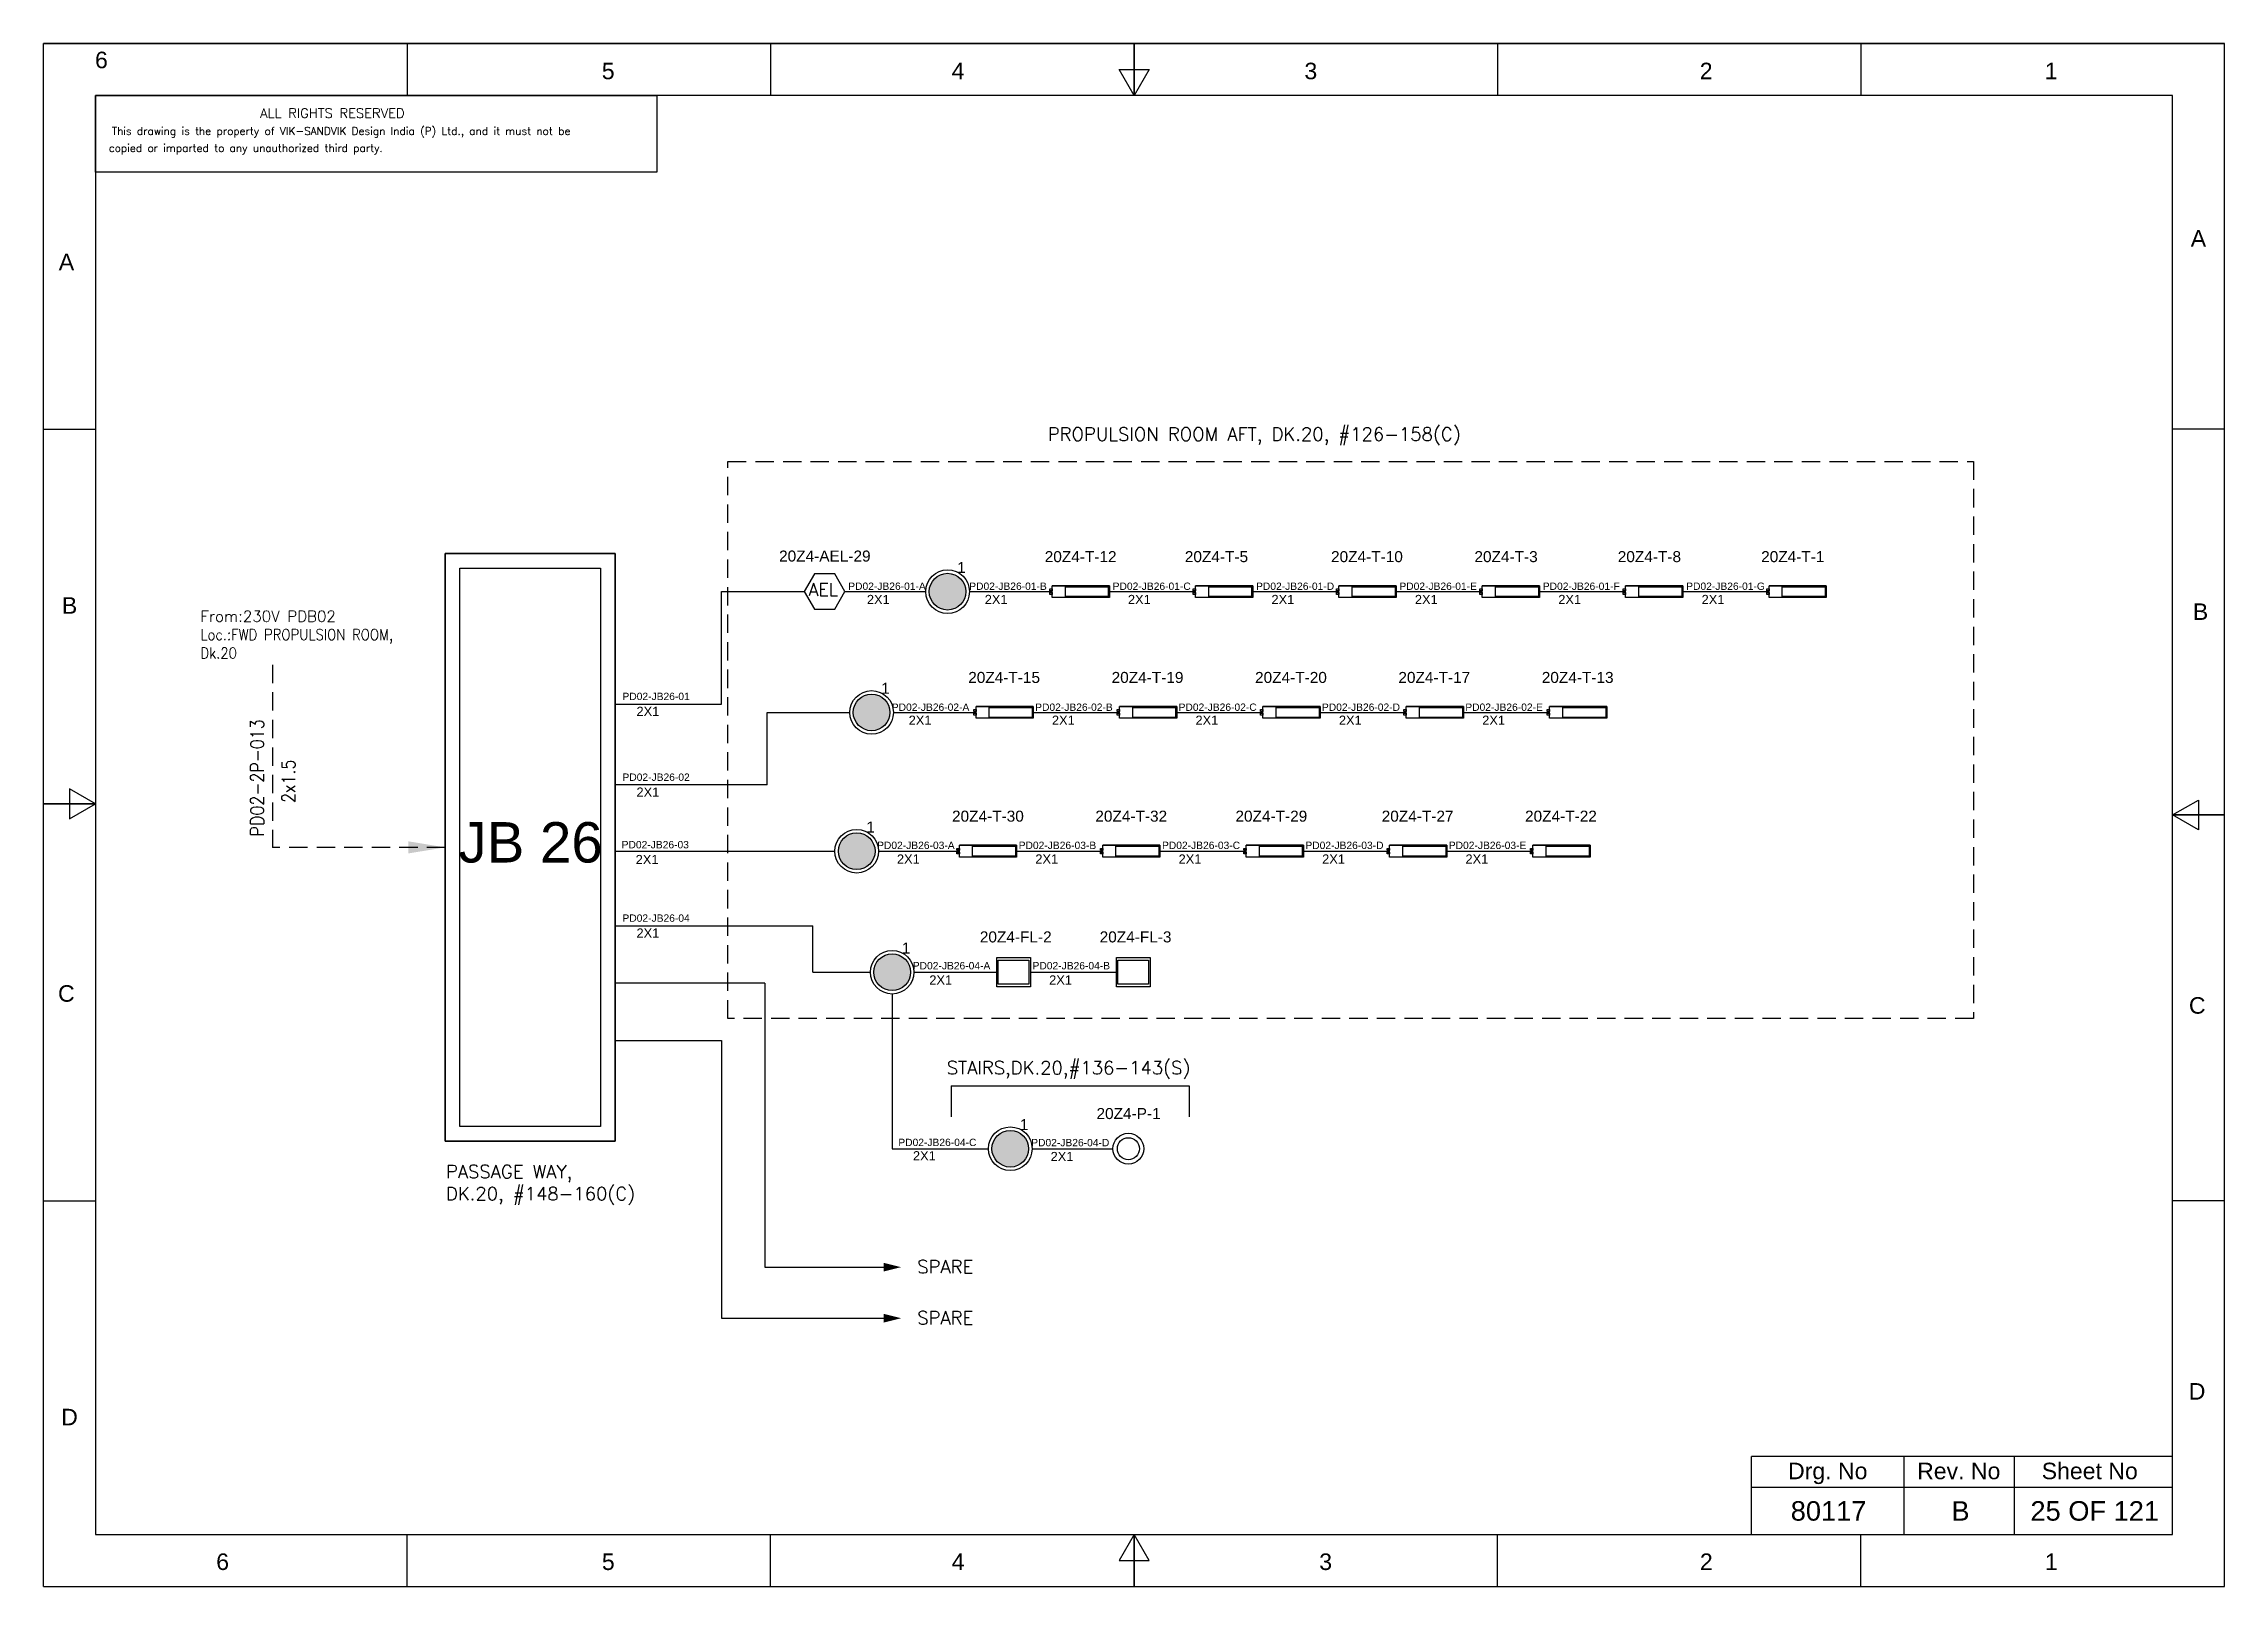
# Model space of a CAD drawing. Header units: inches. Extents: x -3311 to 1429, y -713 to 2436.
# Drawn here: x -136.7 to 160.3, y 1612.5 to 1822.6 of the extents above; entities that cross this region are included whole.
import ezdxf
from ezdxf.enums import TextEntityAlignment as Align

# ---------------------------------------------------------------- set-up
doc = ezdxf.new("R2010")
doc.units = ezdxf.units.IN
doc.linetypes.add('HIDDEN', pattern=[0.375, 0.25, -0.125])
doc.linetypes.add('SOLID', pattern=[0])
for name, color, linetype, lineweight in [('ELEC_TXT-025', 1, 'Continuous', 25), ('HEL-025', 1, 'Continuous', 25), ('HEL-035', 2, 'Continuous', 35)]:
    doc.layers.add(name, color=color, linetype=linetype, lineweight=lineweight)
doc.layers.add('LINE', color=3, linetype='SOLID')
doc.styles.add('_NORMAL', font='arial.ttf')
doc.styles.add('ROMANS', font='simplex.shx', dxfattribs={"width": 0.88})
doc.styles.get("Standard").update_dxf_attribs({"font": 'arial.ttf'})
doc.dimstyles.get("Standard").update_dxf_attribs({"dimtxt": 0.18, "dimasz": 0.18, "dimexe": 0.18, "dimexo": 0.0625, "dimgap": 0.09, "dimtad": 0, "dimtih": 1, "dimtoh": 1, "dimdec": 4, "dimzin": 0, "dimdsep": 46, "dimtxsty": 'Standard', "dimcen": 0.09, "dimadec": 0, "dimazin": 0, "dimtfac": 1, "dimtdec": 4, "dimtofl": 0, "dimtmove": 0, "dimatfit": 3, "dimfxl": 1, "dimtolj": 1, "dimtzin": 0, "dimarcsym": 0})
pattern_1 = [(0, (0, 0), (0, 6.985), [5.08, -1.905]), (90, (0, 0), (-6.985, 4e-16), [5.08, -1.905])]

msp = doc.modelspace()

# ---------------------------------------------------------------- texts
at = {"color": 7}
for s, height, p in [('PD02-JB26-01-A', 1, (-27.12, 1748.17)), ('2X1', 1.25, (-24.58, 1746.24)), ('PD02-JB26-01-B', 1, (-10.64, 1748.17)), ('2X1', 1.25, (-8.53, 1746.24)), ('PD02-JB26-01-C', 1, (8.89, 1748.17, -0.03)), ('2X1', 1.25, (10.97, 1746.24, -0.03)), ('PD02-JB26-01-D', 1, (28.42, 1748.17, -0.05)), ('2X1', 1.25, (30.52, 1746.24, -0.05)), ('PD02-JB26-01-E', 1, (47.94, 1748.17, -0.08)), ('2X1', 1.25, (50.05, 1746.24, -0.08)), ('PD02-JB26-01-F', 1, (67.47, 1748.17, -0.11)), ('2X1', 1.25, (69.58, 1746.24, -0.11)), ('PD02-JB26-01-G', 1, (87, 1748.17, -0.14)), ('2X1', 1.25, (89.1, 1746.24, -0.14)), ('PD02-JB26-01', 1, (-57.87, 1733.17)), ('2X1', 1.25, (-55.96, 1731.01)), ('PD02-JB26-02-A', 1, (-21.19, 1731.7)), ('PD02-JB26-02-B', 1, (-1.66, 1731.7, -0.03)), ('PD02-JB26-02-C', 1, (17.87, 1731.7, -0.05)), ('PD02-JB26-02-D', 1, (37.39, 1731.7, -0.08)), ('PD02-JB26-02-E', 1, (56.92, 1731.7, -0.11)), ('2X1', 1.25, (-18.89, 1729.8)), ('2X1', 1.25, (0.62, 1729.8, -0.03)), ('2X1', 1.25, (20.17, 1729.8, -0.05)), ('2X1', 1.25, (39.7, 1729.8, -0.08)), ('2X1', 1.25, (59.22, 1729.8, -0.11)), ('PD02-JB26-02', 1, (-57.87, 1722.17)), ('2X1', 1.25, (-55.96, 1720.01)), ('PD02-JB26-03', 1, (-57.98, 1712.98)), ('PD02-JB26-03-A', 1, (-23.19, 1712.89)), ('PD02-JB26-03-B', 1, (-3.91, 1712.89)), ('PD02-JB26-03-C', 1, (15.61, 1712.89, -0.03)), ('PD02-JB26-03-D', 1, (35.14, 1712.89, -0.05)), ('PD02-JB26-03-E', 1, (54.67, 1712.89, -0.08)), ('2X1', 1.25, (-56.07, 1710.83)), ('2X1', 1.25, (-20.49, 1710.9)), ('2X1', 1.25, (-1.64, 1710.9)), ('2X1', 1.25, (17.87, 1710.9, -0.03)), ('2X1', 1.25, (37.42, 1710.9, -0.05)), ('2X1', 1.25, (56.94, 1710.9, -0.08)), ('PD02-JB26-04', 1, (-57.87, 1702.98)), ('2X1', 1.25, (-55.96, 1700.82)), ('PD02-JB26-04-A', 1, (-18.33, 1696.5)), ('PD02-JB26-04-B', 1, (-2.02, 1696.5, -0.03)), ('2X1', 1.25, (-16.08, 1694.43)), ('2X1', 1.25, (0.24, 1694.43, -0.03)), ('PD02-JB26-04-C', 1, (-20.3, 1672.44)), ('PD02-JB26-04-D', 1, (-2.2, 1672.41)), ('2X1', 1.25, (-18.31, 1670.49)), ('2X1', 1.25, (0.44, 1670.39, -0.03))]:
    msp.add_text(s, height=height, dxfattribs=at).set_placement(p)
at = {"color": 7, "lineweight": 30}
msp.add_text('JB 26', height=5.5, dxfattribs=at).set_placement((-70.38, 1713.8), align=Align.MIDDLE_CENTER)
at = {"color": 7}
for s, height, p in [('Drg. No', 2.246, (106.28, 1628.2)), ('Rev. No', 2.246, (124.12, 1628.2)), ('Sheet No', 2.246, (141.96, 1628.2)), ('80117', 2.653, (106.39, 1622.76)), ('B', 2.65, (124.36, 1622.76)), ('25 OF 121', 2.653, (142.64, 1622.76))]:
    msp.add_text(s, height=height, dxfattribs=at).set_placement(p, align=Align.MIDDLE_CENTER)
at = {"color": 7, "char_height": 1.8, "attachment_point": 1, "style": '_NORMAL'}
for s, insert, width in [('{\\Fromans|c0;\\C2;PROPULSION ROOM AFT, DK.20, #126-158(C)}', (0.05, 1770.29), 74.1776), ('{\\Fromans|c0;\\C2;STAIRS,DK.20,#136-143(S)}', (-13.71, 1684.01, -0.03), 39.515), ('{\\Fromans|c0;\\C2;PASSAGE WAY, \\PDK.20, #148-160(C)}', (-81.91, 1669.86), 74.1776), ('{\\Fromans|c0;\\C2;SPARE}', (-17.73, 1656.91), 8.1658), ('{\\Fromans|c0;\\C2;SPARE}', (-17.73, 1649.95), 8.1658)]:
    msp.add_mtext(s, dxfattribs=dict(at, insert=insert, width=width))
at = {"color": 7, "insert": (-115.35, 1745.33), "char_height": 1.5, "width": 36.8884, "attachment_point": 1}
msp.add_mtext('{\\Fromans|c0;\\C2;From:230V PDB02\\P\\Fsimplex|c0;\\W0.88;Loc.:FWD PROPULSION ROOM,      \\PDk.20}', dxfattribs=at)
at = {"color": 7, "insert": (-108.51, 1714.6), "char_height": 1.8, "width": 17.1296, "attachment_point": 1, "rotation": 90, "style": '_NORMAL'}
msp.add_mtext('{\\Fromans|c0;\\W0.88;PD02-2P-013}', dxfattribs=at)
at = {"color": 7, "insert": (-104.24, 1719.16), "char_height": 1.8, "attachment_point": 1, "rotation": 90, "style": '_NORMAL'}
msp.add_mtext('{\\Fsimplex|c0;\\W0.88;2x1.5}', dxfattribs=at)

# ---------------------------------------------------------------- blocks, each defined once
blk = doc.blocks.new('fr')
at = {"color": 7, "linetype": 'Continuous'}
for p, q in [((33763.99, 4500.4), (33466.99, 4500.4)), ((33466.99, 4500.4), (33763.99, 4500.4)), ((33466.99, 4290.33), (33466.99, 4500.4)), ((33516.49, 4500.4), (33516.49, 4493.33)), ((33565.99, 4500.4), (33565.99, 4493.33)), ((33615.49, 4500.4), (33615.49, 4493.33)), ((33615.49, 4493.33), (33615.49, 4500.4)), ((33615.49, 4500.4), (33615.49, 4493.33)), ((33664.99, 4500.4), (33664.99, 4493.33)), ((33714.49, 4500.4), (33714.49, 4493.33)), ((33763.99, 4290.33), (33763.99, 4500.4)), ((33763.99, 4290.33), (33763.99, 4500.4)), ((33615.49, 4493.33), (33613.45, 4496.87)), ((33613.45, 4496.87), (33617.53, 4496.87)), ((33617.53, 4496.87), (33615.49, 4493.33)), ((33756.92, 4493.33), (33474.06, 4493.33)), ((33474.06, 4493.33), (33474.06, 4297.41)), ((33756.92, 4297.41), (33756.92, 4493.33)), ((33466.99, 4447.89), (33474.06, 4447.89)), ((33763.99, 4447.89), (33756.92, 4447.89)), ((33474.06, 4396.87), (33470.53, 4398.91)), ((33470.53, 4398.91), (33470.53, 4394.83)), ((33466.99, 4396.87), (33474.06, 4396.87)), ((33474.06, 4396.87), (33466.99, 4396.87)), ((33466.99, 4396.87), (33474.06, 4396.87)), ((33470.53, 4394.83), (33474.06, 4396.87)), ((33756.92, 4395.37), (33760.45, 4397.41)), ((33760.45, 4397.41), (33760.45, 4393.33)), ((33763.99, 4395.37), (33756.92, 4395.37)), ((33760.45, 4393.33), (33756.92, 4395.37)), ((33756.92, 4395.37), (33763.99, 4395.37)), ((33763.99, 4395.37), (33756.92, 4395.37)), ((33466.99, 4342.85), (33474.06, 4342.85)), ((33763.99, 4342.85), (33756.92, 4342.85)), ((33474.06, 4297.41), (33756.92, 4297.41)), ((33516.49, 4290.33), (33516.49, 4297.41)), ((33565.99, 4290.33), (33565.99, 4297.41)), ((33615.49, 4297.41), (33613.45, 4293.87)), ((33615.49, 4290.33), (33615.49, 4297.41)), ((33617.53, 4293.87), (33615.49, 4297.41)), ((33615.49, 4297.41), (33615.49, 4290.33)), ((33615.49, 4290.33), (33615.49, 4297.41)), ((33664.99, 4290.33), (33664.99, 4297.41)), ((33714.49, 4290.33), (33714.49, 4297.41)), ((33613.45, 4293.87), (33617.53, 4293.87)), ((33466.99, 4290.33), (33763.99, 4290.33)), ((33466.99, 4290.33), (33763.99, 4290.33))]:
    blk.add_line(p, q, dxfattribs=at)
at = {"color": 7, "style": '_NORMAL'}
for s, p in [('6', (33474.86, 4498.18)), ('5', (33543.88, 4496.68)), ('4', (33591.52, 4496.68)), ('3', (33639.57, 4496.68)), ('2', (33693.41, 4496.68)), ('1', (33740.39, 4496.68)), ('A', (33760.45, 4473.88)), ('A', (33470.1, 4470.68)), ('B', (33470.52, 4423.9)), ('B', (33760.74, 4423.06)), ('C', (33470.08, 4371.07)), ('C', (33760.29, 4369.44)), ('D', (33760.27, 4316.89)), ('D', (33470.51, 4313.39)), ('6', (33491.37, 4293.69)), ('5', (33543.89, 4293.69)), ('4', (33591.53, 4293.69)), ('3', (33641.59, 4293.69)), ('2', (33693.43, 4293.69)), ('1', (33740.41, 4293.69))]:
    blk.add_text(s, height=2.25, dxfattribs=at).set_placement(p, align=Align.MIDDLE_CENTER)
blk = doc.blocks.new('A$C4BAD7D21')
at = {"layer": 'HEL-025'}
blk.add_lwpolyline([(-34000, 0), (-34000, 2086), (-18714, 2086), (-18714, 0)], close=True, dxfattribs=at)
at = {"layer": 'HEL-025', "style": 'ROMANS'}
for s, p in [('This drawing is the property of VIK-SANDVIK Design India (P) Ltd., and it must not be', (-33558, 1016)), (' copied or imparted to any unauthorized third party.', (-33785, 550))]:
    blk.add_text(s, height=210, dxfattribs=at).set_placement(p)
at = {"layer": 'HEL-035', "style": 'ROMANS'}
blk.add_text('     ALL RIGHTS RESERVED', height=262.5, dxfattribs=at).set_placement((-30497, 1476))
blk = doc.blocks.new('13')
for points in [[(436.88, 1959.44), (441.46, 1959.44), (441.46, 1955.44), (436.88, 1955.44)], [(437.07, 1959.08), (441.26, 1959.08), (441.26, 1955.8), (437.07, 1955.8)]]:
    blk.add_lwpolyline(points, close=True)
blk = doc.blocks.new('LED FLOOD LIGHT 100W')
blk.add_blockref('13', (5123.55, -712.19))
blk.add_attdef('TAG_NO', (5558.98, 1249.67), '', height=1.5)
blk = doc.blocks.new('2A')
at = {"color": 7, "lineweight": -3, "ltscale": 2.5}
blk.add_line((790.02, 1997.62, -0.03), (782.23, 1997.62, -0.03), dxfattribs=at)
at = {"color": 7, "lineweight": -3, "ltscale": 2.5, "elevation": -0.03}
for points in [[(781.91, 1997.21), (782.23, 1997.21), (782.23, 1996.94), (781.91, 1996.94)], [(781.91, 1996.7), (782.23, 1996.7), (782.23, 1996.44), (781.91, 1996.44)], [(782.23, 1997.62), (790.02, 1997.62), (790.02, 1996.02), (782.23, 1996.02)], [(784.03, 1997.5), (789.88, 1997.5), (789.88, 1996.14), (784.03, 1996.14)]]:
    blk.add_lwpolyline(points, close=True, dxfattribs=at)
blk = doc.blocks.new('LED TUBE LIGHT 30W')
blk.add_blockref('2A', (179.91, -357.89))
blk.add_attdef('TAG_NO.', (962.52, 1642.97), '', height=1.5)
blk = doc.blocks.new('1')
h = blk.add_hatch()
h.set_pattern_fill('ANGLE', color=6)
h.set_pattern_definition(pattern_1)
h.paths.add_polyline_path([(303.23, 2044.43, 1), (306.22, 2044.43, 1)], flags=0)
h.paths.add_polyline_path([(302.63, 2044.43, 1), (306.83, 2044.43, 1)])
h.paths.add_polyline_path([(306.22, 2044.43, -1), (303.23, 2044.43, -1)], flags=16)
h = blk.add_hatch()
h.set_pattern_fill('ANGLE', color=6)
h.set_pattern_definition(pattern_1)
h.paths.add_polyline_path([(303.23, 2044.43, 1), (306.22, 2044.43, 1)])
at = {"color": 6}
for radius in [2.1, 1.5]:
    blk.add_circle((304.73, 2044.43), radius, dxfattribs=at)
blk = doc.blocks.new('LED PENDENT LIGHT 15W')
blk.add_blockref('1', (0, 0))
blk.add_attdef('TAG_NO', (301.63, 2048.1), '', height=1.5)
blk = doc.blocks.new('AEL')
at = {"color": 4}
blk.add_lwpolyline([(989.98, -190.09), (992.75, -190.09), (994.14, -187.69), (992.75, -185.28), (989.98, -185.28), (988.59, -187.69)], close=True, dxfattribs=at)
at = {"color": 4, "style": 'ROMANS'}
blk.add_text('AEL', height=1.725, dxfattribs=at).set_placement((989.2, -188.27))
blk = doc.blocks.new('AEL_L')
blk.add_blockref('AEL', (0, 0))
blk.add_attdef('TAG_NO', (986.55, -183.59), '', height=1.5)
blk = doc.blocks.new('FIXED_KEY_SWITCH')
h = blk.add_hatch(color=1)
h.dxf.hatch_style = 1
edge = h.paths.add_edge_path()
edge.add_arc((848.13, 1737.46), 2.5, 0, 360)
at = {"color": 1}
blk.add_circle((848.13, 1737.46), 2.5, dxfattribs=at)
at = {"color": 7, "insert": (849.44, 1741.5), "char_height": 1.5, "attachment_point": 1, "style": '_NORMAL'}
blk.add_mtext_dynamic_manual_height_columns('1', width=1.5, gutter_width=7.5, heights=[0], dxfattribs=at)
blk = doc.blocks.new('SWT')
blk.add_blockref('FIXED_KEY_SWITCH', (0, 0))
blk.add_attdef('TAG_NO', (844.55, 1741.11), '', height=1.5)

# ---------------------------------------------------------------- linework, layer by layer
for p, q in [((-44.38, 1732.61), (-44.38, 1747.93)), ((-38.46, 1694.62), (-58.85, 1694.62)), ((-21.14, 1693.14), (-21.14, 1672.08)), ((-13.09, 1680.63, -0.03), (19.31, 1680.63, -0.03))]:
    msp.add_line(p, q)
at = {"color": 7, "linetype": 'Continuous'}
for p, q in [((153.22, 1630.15), (95.9, 1630.15)), ((95.9, 1619.56), (95.9, 1630.15)), ((116.68, 1619.56), (116.68, 1630.15)), ((131.69, 1619.56), (131.69, 1630.15)), ((95.9, 1625.97), (153.22, 1625.97))]:
    msp.add_line(p, q, dxfattribs=at)
at = {"linetype": 'HIDDEN', "ltscale": 10}
msp.add_lwpolyline([(-43.5, 1765.66), (126.12, 1765.66), (126.12, 1689.81), (-43.5, 1689.81)], close=True, dxfattribs=at)
msp.add_lwpolyline([(-105.52, 1737.98), (-105.52, 1713.11)], dxfattribs=at)
for points in [[(-22.28, 1655.95, 1.18, 0, 0), (-19.92, 1655.95, 0, 0, 0)], [(-22.28, 1649, 1.18, 0, 0), (-19.92, 1649, 0, 0, 0)]]:
    msp.add_lwpolyline(points, format="xyseb")
at = {"layer": 'LINE', "color": 0}
for p, q in [((-82.01, 1753.11), (-82.01, 1673.11)), ((-58.85, 1753.11), (-82.01, 1753.11)), ((-58.85, 1673.11), (-58.85, 1753.11)), ((-44.38, 1747.93), (-33.12, 1747.93)), ((-27.57, 1747.93), (-16.56, 1747.93)), ((-10.62, 1747.93, 0), (0.64, 1747.93, -0.03)), ((8.44, 1747.93, -0.03), (20.17, 1747.93, -0.05)), ((27.96, 1747.93, -0.05), (39.69, 1747.93, -0.08)), ((47.49, 1747.93, -0.08), (59.22, 1747.93, -0.11)), ((67.02, 1747.93, -0.11), (78.75, 1747.93, -0.14)), ((86.54, 1747.93, -0.14), (98.27, 1747.93, -0.16)), ((-58.85, 1732.61), (-44.38, 1732.61)), ((-38.17, 1721.61), (-38.17, 1731.48)), ((-38.17, 1731.48), (-26.92, 1731.48)), ((-20.97, 1731.48, 0), (-9.72, 1731.48, -0.03)), ((-1.92, 1731.48, -0.03), (9.81, 1731.48, -0.05)), ((17.61, 1731.48, -0.05), (29.34, 1731.48, -0.08)), ((37.14, 1731.48, -0.08), (48.86, 1731.48, -0.11)), ((56.66, 1731.48, -0.11), (68.39, 1731.48, -0.14)), ((-38.17, 1721.61), (-58.85, 1721.61)), ((-58.85, 1712.59), (-28.95, 1712.59)), ((-23, 1712.59), (-11.99, 1712.59)), ((-4.19, 1712.59), (7.53, 1712.59, -0.03)), ((15.33, 1712.59, -0.03), (27.06, 1712.59, -0.05)), ((34.86, 1712.59, -0.05), (46.59, 1712.59, -0.08)), ((54.39, 1712.59, -0.08), (66.11, 1712.59, -0.11)), ((-58.85, 1702.42), (-31.95, 1702.42)), ((-31.95, 1696.11), (-31.95, 1702.42)), ((-31.95, 1696.11), (-24.11, 1696.11)), ((-18.16, 1696.11, 0), (-6.91, 1696.11, -0.03)), ((-2.32, 1696.11, -0.03), (9.41, 1696.11, -0.05)), ((-38.46, 1694.62), (-38.46, 1655.95)), ((-58.85, 1686.82), (-44.38, 1686.82)), ((-44.38, 1686.82), (-44.38, 1649)), ((-13.09, 1680.63, -0.03), (-13.09, 1676.44, -0.03)), ((19.31, 1680.63, -0.03), (19.31, 1676.44, -0.03)), ((-82.01, 1673.11), (-58.85, 1673.11)), ((-21.14, 1672.08), (-8.02, 1672.08, -0.03)), ((-2.08, 1672.08, -0.03), (8.93, 1672.08, -0.03)), ((-38.46, 1655.95), (-22.19, 1655.95)), ((-44.38, 1649), (-22.19, 1649))]:
    msp.add_line(p, q, dxfattribs=at)
for points in [[(-82.01, 1753.11), (-58.85, 1753.11), (-58.85, 1673.11), (-82.01, 1673.11)], [(-80.01, 1751.11), (-60.85, 1751.11), (-60.85, 1675.11), (-80.01, 1675.11)]]:
    msp.add_lwpolyline(points, close=True, dxfattribs=at)
for centre in [(-13.59, 1747.93), (-23.94, 1731.48), (-25.97, 1712.59), (-21.14, 1696.11), (-5.05, 1672.08, -0.03)]:
    msp.add_circle(centre, 2.97, dxfattribs=at)

# ---------------------------------------------------------------- block references
for name, p in [('fr', (-33603.69, -2677.85)), ('SWT', (-861.72, 10.47)), ('SWT', (-872.07, -5.97)), ('SWT', (-874.1, -24.87)), ('SWT', (-869.27, -41.35)), ('SWT', (-853.18, -65.38, -0.03))]:
    msp.add_blockref(name, p)
ref = msp.add_blockref('AEL_L', (-1021.71, 1935.62))
ref.add_attrib('TAG_NO', '20Z4-AEL-29', (-36.54, 1752.03), dxfattribs={"color": 4, "height": 1.5})
ref = msp.add_blockref('LED TUBE LIGHT 30W', (-961.49, 109))
ref.add_attrib('TAG_NO.', '20Z4-T-12', (-0.36, 1751.95), dxfattribs={"height": 1.5})
ref = msp.add_blockref('LED TUBE LIGHT 30W', (-941.97, 109, -0.03))
ref.add_attrib('TAG_NO.', '20Z4-T-5', (18.72, 1751.95, -0.03), dxfattribs={"height": 1.5})
ref = msp.add_blockref('LED TUBE LIGHT 30W', (-922.44, 109, -0.05))
ref.add_attrib('TAG_NO.', '20Z4-T-10', (38.63, 1751.95, -0.05), dxfattribs={"height": 1.5})
ref = msp.add_blockref('LED TUBE LIGHT 30W', (-902.91, 109, -0.08))
ref.add_attrib('TAG_NO.', '20Z4-T-3', (58.16, 1751.95, -0.08), dxfattribs={"height": 1.5})
ref = msp.add_blockref('LED TUBE LIGHT 30W', (-883.39, 109, -0.11))
ref.add_attrib('TAG_NO.', '20Z4-T-8', (77.68, 1751.95, -0.11), dxfattribs={"height": 1.5})
ref = msp.add_blockref('LED TUBE LIGHT 30W', (-863.86, 109, -0.14))
ref.add_attrib('TAG_NO.', '20Z4-T-1', (97.21, 1751.95, -0.14), dxfattribs={"height": 1.5})
ref = msp.add_blockref('LED TUBE LIGHT 30W', (-971.85, 92.56))
ref.add_attrib('TAG_NO.', '20Z4-T-15', (-10.78, 1735.5), dxfattribs={"height": 1.5})
ref = msp.add_blockref('LED TUBE LIGHT 30W', (-952.32, 92.56, -0.03))
ref.add_attrib('TAG_NO.', '20Z4-T-19', (8.75, 1735.5, -0.03), dxfattribs={"height": 1.5})
ref = msp.add_blockref('LED TUBE LIGHT 30W', (-932.79, 92.56, -0.05))
ref.add_attrib('TAG_NO.', '20Z4-T-20', (28.28, 1735.5, -0.05), dxfattribs={"height": 1.5})
ref = msp.add_blockref('LED TUBE LIGHT 30W', (-913.27, 92.56, -0.08))
ref.add_attrib('TAG_NO.', '20Z4-T-17', (47.8, 1735.5, -0.08), dxfattribs={"height": 1.5})
ref = msp.add_blockref('LED TUBE LIGHT 30W', (-893.74, 92.56, -0.11))
ref.add_attrib('TAG_NO.', '20Z4-T-13', (67.33, 1735.5, -0.11), dxfattribs={"height": 1.5})
ref = msp.add_blockref('LED TUBE LIGHT 30W', (-974.13, 73.66, 0.03))
ref.add_attrib('TAG_NO.', '20Z4-T-30', (-12.99, 1716.61, 0.03), dxfattribs={"height": 1.5})
ref = msp.add_blockref('LED TUBE LIGHT 30W', (-954.6, 73.66))
ref.add_attrib('TAG_NO.', '20Z4-T-32', (6.53, 1716.61), dxfattribs={"height": 1.5})
ref = msp.add_blockref('LED TUBE LIGHT 30W', (-935.07, 73.66, -0.03))
ref.add_attrib('TAG_NO.', '20Z4-T-29', (25.61, 1716.61, -0.03), dxfattribs={"height": 1.5})
ref = msp.add_blockref('LED TUBE LIGHT 30W', (-915.54, 73.66, -0.05))
ref.add_attrib('TAG_NO.', '20Z4-T-27', (45.53, 1716.61, -0.05), dxfattribs={"height": 1.5})
ref = msp.add_blockref('LED TUBE LIGHT 30W', (-896.02, 73.66, -0.08))
ref.add_attrib('TAG_NO.', '20Z4-T-22', (65.05, 1716.61, -0.08), dxfattribs={"height": 1.5})
ref = msp.add_blockref('LED FLOOD LIGHT 100W', (-5567.33, 450.86, -0.03))
ref.add_attrib('TAG_NO', '20Z4-FL-2', (-9.2, 1700.17, -0.03), dxfattribs={"height": 1.5})
ref = msp.add_blockref('LED FLOOD LIGHT 100W', (-5551.02, 450.86, -0.05))
ref.add_attrib('TAG_NO', '20Z4-FL-3', (7.12, 1700.17, -0.05), dxfattribs={"height": 1.5})
ref = msp.add_blockref('LED PENDENT LIGHT 15W', (-293.7, -372.35, -0.03))
ref.add_attrib('TAG_NO', '20Z4-P-1', (6.69, 1676.12, -0.03), dxfattribs={"height": 1.5})
at = {"layer": 'ELEC_TXT-025', "color": 0, "xscale": 0.005, "yscale": 0.005, "zscale": 0.005}
msp.add_blockref('A$C4BAD7D21', (40.37, 1805.05), dxfattribs=at)

msp.set_redraw_order([(e.dxf.handle, doc.entitydb.next_handle()) for e in msp.query("TEXT MTEXT ATTDEF DIMENSION ARC_DIMENSION")])  # texts and dimensions are drawn at this point

# ---------------------------------------------------------------- leaders
at = {"linetype": 'HIDDEN', "ltscale": 10}
msp.add_leader([(-82.01, 1713.11), (-105.52, 1713.11)], dimstyle='Standard', override={"dimasz": 5, "dimarcsym": 1}, dxfattribs=at)

doc.saveas('drawing.dxf')
